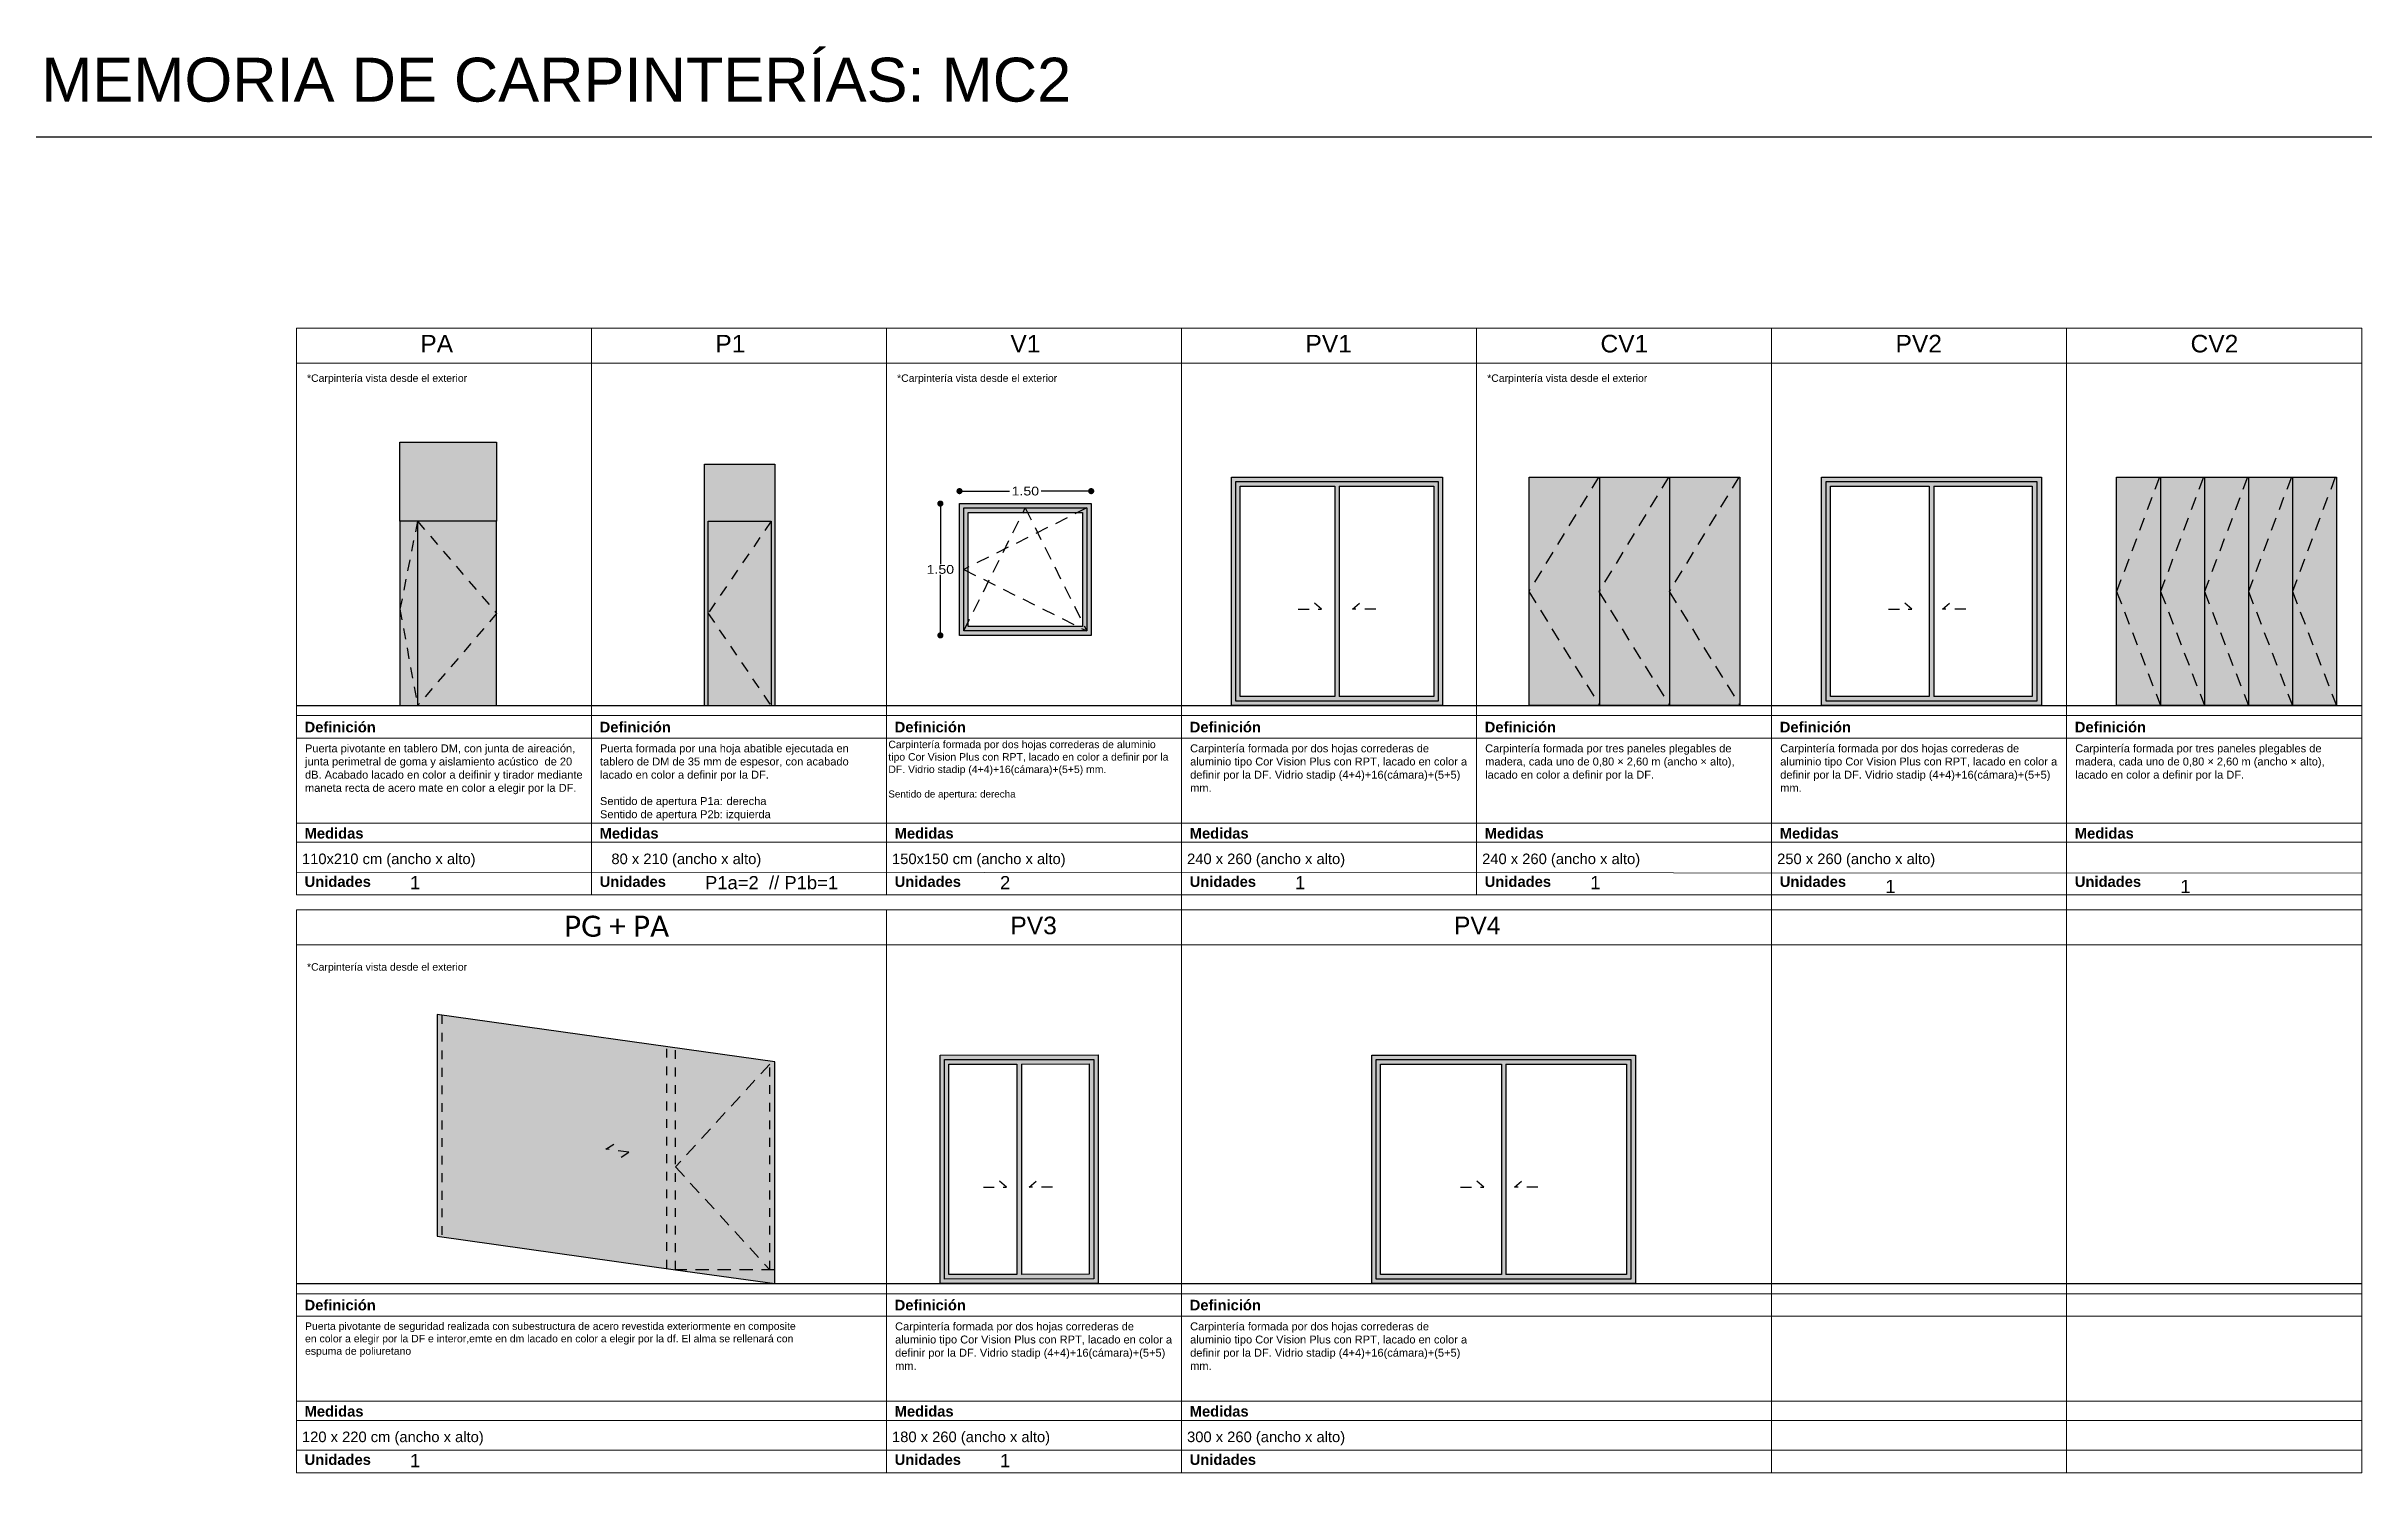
# Model space of a CAD drawing. Header units: metres. Extents: x -92 to 671, y -42 to 91.
# Drawn here: x 463.87 to 490.22, y -5.5 to 10.74 of the extents above; entities that cross this region are included whole.
import ezdxf

# ---------------------------------------------------------------- set-up
doc = ezdxf.new("R2010")
doc.units = ezdxf.units.M
for name, pattern in [('DASHED', [0.75, 0.5, -0.25]), ('DASHED2', [0.46, 0.25, -0.21]), ('RAYITAS2', [0.1875, 0.125, -0.0625])]:
    doc.linetypes.add(name, pattern=pattern)
for name, color, linetype in [('01Cotas 0', 220, 'Continuous'), ('01Proyectado 1', 5, 'RAYITAS2'), ('01Seccionado albañilería', 7, 'Continuous'), ('01Texto 1', 220, 'Continuous'), ('01Trama solido', 254, 'Continuous'), ('01Visto', 4, 'Continuous')]:
    doc.layers.add(name, color=color, linetype=linetype)
doc.styles.add('Estilo1', font='calibri.ttf')
doc.styles.add('FUTURA', font='', dxfattribs={"width": 1.2})
doc.styles.get("Standard").update_dxf_attribs({"font": 'arial.ttf'})
doc.styles.get('FUTURA').set_extended_font_data('Futura Bk BT')
doc.dimstyles.new('COTAS', dxfattribs={"dimtxt": 0.1, "dimasz": 0.07, "dimexe": 0.2, "dimexo": 0.2, "dimgap": 0.01, "dimtad": 0, "dimtih": 1, "dimtoh": 1, "dimzin": 0, "dimdsep": 46, "dimtxsty": 'FUTURA', "dimblk": 'DOT', "dimcen": 0.1, "dimse1": 1, "dimse2": 1, "dimazin": 0, "dimtfac": 1, "dimtmove": 2, "dimatfit": 2, "dimldrblk": 'DOT', "dimfxl": 1, "dimtolj": 1, "dimarcsym": 0})

msp = doc.modelspace()

# ---------------------------------------------------------------- texts
at = {"layer": '01Texto 1', "attachment_point": 1}
for s, width, insert, char_height in [('{\\C6;\\c16711935;MEMORIA DE CARPINTERÍAS: MC2}', 28.52581, (463.815, 10.612), 0.5), ('PA', 1.13561, (468.128, 7.457), 0.2), ('P1', 1.13561, (471.485, 7.457), 0.2), ('V1', 1.13561, (474.842, 7.457), 0.2), ('PV1', 1.13561, (478.199, 7.457), 0.2), ('CV1', 1.13561, (481.556, 7.457), 0.2), ('PV2', 1.13561, (484.913, 7.457), 0.2), ('CV2', 1.13561, (488.27, 7.457), 0.2), ('PV3', 1.13561, (474.842, 0.834), 0.2), ('PV4', 1.13561, (479.89, 0.834), 0.2)]:
    msp.add_mtext_dynamic_manual_height_columns(s, width=width, gutter_width=12.5, heights=[0], dxfattribs=dict(at, insert=insert, char_height=char_height))
at = {"layer": '01Texto 1', "color": 251, "attachment_point": 1, "style": 'Estilo1'}
for s, insert, char_height, width in [('\\pxqj;{\\fArial|b0|i0|c0|p34;\\C6;\\c16711935;*Carpintería vista desde el exterior}', (466.839, 7.007), 0.085, 3.22918), ('\\pxqj;{\\fArial|b0|i0|c0|p34;\\C6;\\c16711935;*Carpintería vista desde el exterior}', (473.553, 7.007), 0.085, 3.22918), ('\\pxqj;{\\fArial|b0|i0|c0|p34;\\C6;\\c16711935;*Carpintería vista desde el exterior}', (480.267, 7.007), 0.085, 3.22918), ('{\\fArial|b1|i0|c0|p34;Definición}', (466.811, 3.052), 0.12, 3.61063), ('{\\fArial|b1|i0|c0|p34;Definición}', (470.168, 3.052), 0.12, 3.61063), ('{\\fArial|b1|i0|c0|p34;Definición}', (473.525, 3.052), 0.12, 3.61063), ('{\\fArial|b1|i0|c0|p34;Definición}', (476.882, 3.052), 0.12, 3.61063), ('{\\fArial|b1|i0|c0|p34;Definición}', (480.239, 3.052), 0.12, 3.61063), ('{\\fArial|b1|i0|c0|p34;Definición}', (483.596, 3.052), 0.12, 3.61063), ('{\\fArial|b1|i0|c0|p34;Definición}', (486.953, 3.052), 0.12, 3.61063), ('{\\fArial|b0|i0|c0|p34;\\C250;\\c3355443;Puerta pivotante en tablero DM, con junta de aireación, junta perimetral de goma y aislamiento acústico  de 20 dB. Acabado lacado en color a deifinir y tirador mediante maneta recta de acero mate en color a elegir por la DF.}', (466.816, 2.795), 0.09, 3.15987), ('{\\fArial|b0|i0|c0|p34;Puerta formada por una hoja abatible ejecutada en tablero de DM de 35 mm de espesor, con acabado lacado en color a definir por la DF. \\P\\P\\pxqj;Sentido de apertura P1a: ^Iderecha\\PSentido de apertura P2b: izquierda}', (470.172, 2.795), 0.09, 3.01513), ('{\\fArial|b0|i0|c0|p34;\\C250;\\c3355443;Carpintería formada por dos hojas correderas de aluminio tipo Cor Vision Plus con RPT, lacado en color a definir por la DF. Vidrio stadip (4+4)+16(cámara)+(5+5) mm.\\P\\P\\pxqj;\\H0.94118x;\\C251;Sentido de apertura: derecha}', (473.453, 2.837), 0.085, 3.22918), ('{\\fArial|b0|i0|c0|p34;\\C250;\\c3355443;Carpintería formada por dos hojas correderas de aluminio tipo Cor Vision Plus con RPT, lacado en color a definir por la DF. Vidrio stadip (4+4)+16(cámara)+(5+5) mm.}', (476.887, 2.795), 0.09, 3.15987), ('{\\fArial|b0|i0|c0|p34;\\C250;\\c3355443;Carpintería formada por tres paneles plegables de madera, cada uno de 0,80 × 2,60 m (ancho × alto), lacado en color a definir por la DF. }', (480.244, 2.795), 0.09, 3.15987), ('{\\fArial|b0|i0|c0|p34;\\C250;\\c3355443;Carpintería formada por dos hojas correderas de aluminio tipo Cor Vision Plus con RPT, lacado en color a definir por la DF. Vidrio stadip (4+4)+16(cámara)+(5+5) mm.}', (483.601, 2.795), 0.09, 3.15987), ('{\\fArial|b0|i0|c0|p34;\\C250;\\c3355443;Carpintería formada por tres paneles plegables de madera, cada uno de 0,80 × 2,60 m (ancho × alto), lacado en color a definir por la DF. }', (486.958, 2.795), 0.09, 3.15987), ('{\\fArial|b1|i0|c0|p34;Medidas}', (466.811, 1.843), 0.12, 3.61063), ('{\\fArial|b1|i0|c0|p34;Medidas}', (470.168, 1.843), 0.12, 3.61063), ('{\\fArial|b1|i0|c0|p34;Medidas}', (473.525, 1.843), 0.12, 3.61063), ('{\\fArial|b1|i0|c0|p34;Medidas}', (476.882, 1.843), 0.12, 3.61063), ('{\\fArial|b1|i0|c0|p34;Medidas}', (480.239, 1.843), 0.12, 3.61063), ('{\\fArial|b1|i0|c0|p34;Medidas}', (483.596, 1.843), 0.12, 3.61063), ('{\\fArial|b1|i0|c0|p34;Medidas}', (486.953, 1.843), 0.12, 3.61063), ('{\\fArial|b0|i0|c0|p34;110x210 cm (ancho x alto) }', (466.781, 1.552), 0.12, 3.7731), ('{\\fArial|b0|i0|c0|p34;80 x 210 (ancho x alto) }', (470.302, 1.552), 0.12, 3.7731), ('{\\fArial|b0|i0|c0|p34;150x150 cm (ancho x alto) }', (473.495, 1.552), 0.12, 3.7731), ('{\\fArial|b0|i0|c0|p34;240 x 260 (ancho x alto) }', (476.852, 1.552), 0.12, 3.7731), ('{\\fArial|b0|i0|c0|p34;240 x 260 (ancho x alto) }', (480.209, 1.552), 0.12, 3.7731), ('{\\fArial|b0|i0|c0|p34;250 x 260 (ancho x alto) }', (483.566, 1.552), 0.12, 3.7731), ('{\\fArial|b1|i0|c0|p34;Unidades}', (466.811, 1.293), 0.12, 3.61063), ('{\\fArial|b0|i0|c0|p34;1}', (468.01, 1.296), 0.15, 3.7731), ('{\\fArial|b1|i0|c0|p34;Unidades}', (470.168, 1.293), 0.12, 3.61063), ('{\\fArial|b0|i0|c0|p34;P1a=2  // P1b=1}', (471.367, 1.296), 0.15, 3.7731), ('{\\fArial|b1|i0|c0|p34;Unidades}', (473.525, 1.293), 0.12, 3.61063), ('{\\fArial|b0|i0|c0|p34;2}', (474.724, 1.296), 0.15, 3.7731), ('{\\fArial|b1|i0|c0|p34;Unidades}', (476.882, 1.293), 0.12, 3.61063), ('{\\fArial|b0|i0|c0|p34;1}', (478.081, 1.296), 0.15, 3.7731), ('{\\fArial|b1|i0|c0|p34;Unidades}', (480.239, 1.293), 0.12, 3.61063), ('{\\fArial|b0|i0|c0|p34;1}', (481.439, 1.296), 0.15, 3.7731), ('{\\fArial|b1|i0|c0|p34;Unidades}', (483.596, 1.293), 0.12, 3.61063), ('{\\fArial|b0|i0|c0|p34;1}', (484.796, 1.253), 0.15, 3.7731), ('{\\fArial|b1|i0|c0|p34;Unidades}', (486.953, 1.293), 0.12, 3.61063), ('{\\fArial|b0|i0|c0|p34;1}', (488.153, 1.253), 0.15, 3.7731), ('\\pxqj;{\\fArial|b0|i0|c0|p34;\\C6;\\c16711935;*Carpintería vista desde el exterior}', (466.839, 0.304), 0.085, 3.22918), ('{\\fArial|b1|i0|c0|p34;Definición}', (466.811, -3.528), 0.12, 3.61063), ('{\\fArial|b1|i0|c0|p34;Definición}', (473.525, -3.528), 0.12, 3.61063), ('{\\fArial|b1|i0|c0|p34;Definición}', (476.882, -3.528), 0.12, 3.61063), ('{\\fArial|b0|i0|c0|p34;Puerta pivotante de seguridad realizada con subestructura de acero revestida exteriormente en composite en color a elegir por la DF e interor,emte en dm lacado en color a elegir por la df. El alma se rellenará con espuma de poliuretano}', (466.816, -3.785), 0.085, 5.66327), ('{\\fArial|b0|i0|c0|p34;\\C250;\\c3355443;Carpintería formada por dos hojas correderas de aluminio tipo Cor Vision Plus con RPT, lacado en color a definir por la DF. Vidrio stadip (4+4)+16(cámara)+(5+5) mm.}', (473.53, -3.785), 0.09, 3.15987), ('{\\fArial|b0|i0|c0|p34;\\C250;\\c3355443;Carpintería formada por dos hojas correderas de aluminio tipo Cor Vision Plus con RPT, lacado en color a definir por la DF. Vidrio stadip (4+4)+16(cámara)+(5+5) mm.}', (476.887, -3.785), 0.09, 3.15987), ('{\\fArial|b1|i0|c0|p34;Medidas}', (466.811, -4.737), 0.12, 3.61063), ('{\\fArial|b1|i0|c0|p34;Medidas}', (473.525, -4.737), 0.12, 3.61063), ('{\\fArial|b1|i0|c0|p34;Medidas}', (476.882, -4.737), 0.12, 3.61063), ('{\\fArial|b0|i0|c0|p34;120 x 220 cm (ancho x alto)}', (466.781, -5.028), 0.12, 3.7731), ('{\\fArial|b0|i0|c0|p34;180 x 260 (ancho x alto) }', (473.495, -5.028), 0.12, 3.7731), ('{\\fArial|b0|i0|c0|p34;300 x 260 (ancho x alto) }', (476.852, -5.028), 0.12, 3.7731), ('{\\fArial|b1|i0|c0|p34;Unidades}', (466.811, -5.287), 0.12, 3.61063), ('{\\fArial|b1|i0|c0|p34;Unidades}', (466.811, -5.287), 0.12, 3.61063), ('{\\fArial|b0|i0|c0|p34;1 }', (468.01, -5.284), 0.15, 3.7731), ('{\\fArial|b1|i0|c0|p34;Unidades}', (473.525, -5.287), 0.12, 3.61063), ('{\\fArial|b0|i0|c0|p34;1}', (474.724, -5.284), 0.15, 3.7731), ('{\\fArial|b1|i0|c0|p34;Unidades}', (476.882, -5.287), 0.12, 3.61063)]:
    msp.add_mtext(s, dxfattribs=dict(at, insert=insert, char_height=char_height, width=width))
at = {"layer": '01Texto 1', "insert": (469.765, 0.845), "char_height": 0.24, "width": 1.93008, "attachment_point": 1, "style": 'Estilo1'}
msp.add_mtext('PG + PA ', dxfattribs=at)

# ---------------------------------------------------------------- blocks, each defined once
blk = doc.blocks.new('_DOT')
at = {"color": 0, "linetype": 'ByBlock'}
blk.add_line((-0.5, 0), (-1, 0), dxfattribs=at)
at = {"color": 0, "linetype": 'ByBlock', "const_width": 0.5}
blk.add_lwpolyline([(-0.25, 0, 1), (0.25, 0, 1)], format="xyb", close=True, dxfattribs=at)
blk = doc.blocks.new('*D281')
at = {"layer": '01Cotas 0', "color": 0, "lineweight": -2, "transparency": 16777216}
for p, q in [((474.045, 5.466), (474.045, 4.846)), ((474.045, 4.106), (474.045, 4.726))]:
    blk.add_line(p, q, dxfattribs=at)
at = {"layer": 'DEFPOINTS', "color": 0, "transparency": 16777216}
for p in [(474.045, 5.536), (474.261, 5.536), (474.261, 4.036)]:
    blk.add_point(p, dxfattribs=at)
at = {"layer": '01Cotas 0', "color": 0, "lineweight": -2, "transparency": 16777216, "xscale": 0.07, "yscale": 0.07, "zscale": 0.07}
for p, rotation in [((474.045, 5.536), 90), ((474.045, 4.036), 270)]:
    blk.add_blockref('_DOT', p, dxfattribs=dict(at, rotation=rotation))
at = {"layer": '01Cotas 0', "color": 0, "transparency": 16777216, "insert": (474.045, 4.786), "char_height": 0.1, "attachment_point": 5, "style": 'FUTURA'}
blk.add_mtext('\\A1;1.50', dxfattribs=at)
blk = doc.blocks.new('*D282')
at = {"layer": '01Cotas 0', "color": 0, "lineweight": -2, "transparency": 16777216}
for p, q in [((474.333, 5.678), (474.831, 5.678)), ((475.691, 5.678), (475.193, 5.678))]:
    blk.add_line(p, q, dxfattribs=at)
at = {"layer": 'DEFPOINTS', "color": 0, "transparency": 16777216}
for p in [(475.761, 5.678), (474.263, 5.472), (475.761, 5.476)]:
    blk.add_point(p, dxfattribs=at)
at = {"layer": '01Cotas 0', "color": 0, "lineweight": -2, "transparency": 16777216, "xscale": 0.07, "yscale": 0.07, "zscale": 0.07, "rotation": 180}
blk.add_blockref('_DOT', (474.263, 5.678), dxfattribs=at)
at = {"layer": '01Cotas 0', "color": 0, "lineweight": -2, "transparency": 16777216, "xscale": 0.07, "yscale": 0.07, "zscale": 0.07}
blk.add_blockref('_DOT', (475.761, 5.678), dxfattribs=at)
at = {"layer": '01Cotas 0', "color": 0, "transparency": 16777216, "insert": (475.012, 5.678), "char_height": 0.1, "attachment_point": 5, "style": 'FUTURA'}
blk.add_mtext('\\A1;1.50', dxfattribs=at)

# ---------------------------------------------------------------- dimensions: what is measured, and where the dimension line sits
at = {"layer": '01Cotas 0'}
dim = msp.add_linear_dim(base=(474.045, 5.536), p1=(474.261, 4.036), p2=(474.261, 5.536), angle=90, text='1.50', dimstyle='COTAS', dxfattribs=at)
dim.commit()
dim.dimension.update_dxf_attribs({"geometry": '*D281', "text_midpoint": (474.045, 4.786)})
dim = msp.add_linear_dim(base=(475.761, 5.678), p1=(474.263, 5.472), p2=(475.761, 5.476), text='1.50', dimstyle='COTAS', dxfattribs=at)
dim.commit()
dim.dimension.update_dxf_attribs({"geometry": '*D282', "text_midpoint": (475.012, 5.678)})

# ---------------------------------------------------------------- hatches: boundary and pattern name
at = {"layer": '01Trama solido', "true_color": 0xc7c8ca, "transparency": 33554534}
h = msp.add_hatch(color=9, dxfattribs=at)
h.dxf.hatch_style = 1
h.paths.add_polyline_path([(468.996, 3.236), (468.996, 6.236), (467.896, 6.236), (467.896, 3.236)])
h = msp.add_hatch(color=9, dxfattribs=at)
h.dxf.hatch_style = 1
h.paths.add_polyline_path([(471.363, 3.236), (471.363, 5.985), (472.163, 5.984), (472.163, 3.235)])
at = {"layer": '01Trama solido', "transparency": 33554559}
h = msp.add_hatch(color=256, dxfattribs=at)
h.dxf.hatch_style = 1
h.paths.add_polyline_path([(479.758, 5.836), (477.358, 5.836), (477.358, 3.236), (479.758, 3.236)])
h.paths.add_polyline_path([(477.458, 3.341), (477.458, 5.736), (479.658, 5.736), (479.658, 3.341)], flags=16)
at = {"layer": '01Trama solido', "true_color": 0xc7c8ca, "transparency": 33554534}
h = msp.add_hatch(color=9, dxfattribs=at)
h.dxf.hatch_style = 1
h.paths.add_polyline_path([(483.143, 3.236), (483.143, 5.836), (480.743, 5.836), (480.743, 3.236)])
at = {"layer": '01Trama solido', "transparency": 33554559}
h = msp.add_hatch(color=256, dxfattribs=at)
h.dxf.hatch_style = 1
h.paths.add_polyline_path([(486.572, 5.836), (484.072, 5.836), (484.072, 3.236), (486.572, 3.236)])
h.paths.add_polyline_path([(484.172, 3.341), (484.172, 5.736), (486.472, 5.736), (486.472, 3.341)], flags=16)
at = {"layer": '01Trama solido', "true_color": 0xc7c8ca, "transparency": 33554534}
h = msp.add_hatch(color=9, dxfattribs=at)
h.dxf.hatch_style = 1
h.paths.add_polyline_path([(489.929, 5.836), (487.429, 5.836), (487.429, 3.236), (489.929, 3.236)])
at = {"layer": '01Trama solido', "transparency": 33554559}
h = msp.add_hatch(color=256, dxfattribs=at)
h.dxf.hatch_style = 1
h.paths.add_polyline_path([(475.761, 5.536), (474.261, 5.536), (474.261, 4.036), (475.761, 4.036)])
h.paths.add_polyline_path([(474.361, 4.136), (474.361, 5.436), (475.661, 5.436), (475.661, 4.136)], flags=16)
at = {"layer": '01Trama solido', "linetype": 'DASHED2', "transparency": 33554559}
h = msp.add_hatch(color=256, dxfattribs=at)
h.dxf.hatch_style = 1
h.paths.add_polyline_path([(478.583, 5.736), (478.533, 5.736), (478.533, 3.341), (478.583, 3.341)])
h = msp.add_hatch(color=256, dxfattribs=at)
h.dxf.hatch_style = 1
h.paths.add_polyline_path([(485.347, 5.736), (485.297, 5.736), (485.297, 3.341), (485.347, 3.341)])
at = {"layer": '01Trama solido', "transparency": 33554521}
h = msp.add_hatch(color=256, dxfattribs=at)
h.dxf.hatch_style = 1
h.paths.add_polyline_path([(468.318, -2.805), (468.318, -0.28), (472.16, -0.819), (472.16, -3.344), (471.031, -3.185)])
at = {"layer": '01Trama solido', "transparency": 33554559}
h = msp.add_hatch(color=256, dxfattribs=at)
h.dxf.hatch_style = 1
h.paths.add_polyline_path([(475.842, -0.741), (474.042, -0.744), (474.042, -3.344), (475.842, -3.341)])
h.paths.add_polyline_path([(474.142, -3.239), (474.142, -0.844), (475.739, -0.841), (475.739, -3.236)], flags=16)
h = msp.add_hatch(color=256, dxfattribs=at)
h.dxf.hatch_style = 1
h.paths.add_polyline_path([(481.953, -0.744), (478.953, -0.744), (478.953, -3.344), (481.953, -3.344)])
h.paths.add_polyline_path([(479.053, -3.239), (479.053, -0.844), (481.853, -0.844), (481.853, -3.239)], flags=16)
at = {"layer": '01Trama solido', "linetype": 'DASHED2', "transparency": 33554559}
h = msp.add_hatch(color=256, dxfattribs=at)
h.dxf.hatch_style = 1
h.paths.add_polyline_path([(474.967, -0.843), (474.917, -0.843), (474.917, -3.239), (474.967, -3.239)])
h = msp.add_hatch(color=256, dxfattribs=at)
h.dxf.hatch_style = 1
h.paths.add_polyline_path([(480.478, -0.844), (480.428, -0.844), (480.428, -3.239), (480.478, -3.239)])

# ---------------------------------------------------------------- linework, layer by layer
at = {"layer": '01Proyectado 1', "linetype": 'DASHED', "ltscale": 0.3}
for points in [[(481.534, 5.838), (480.74, 4.534), (481.546, 3.238)], [(482.331, 5.838), (481.537, 4.534), (482.343, 3.238)], [(483.131, 5.838), (482.337, 4.534), (483.143, 3.238)], [(487.917, 5.838), (487.429, 4.536), (487.929, 3.238)], [(488.417, 5.838), (487.929, 4.536), (488.429, 3.238)], [(488.917, 5.836), (488.429, 4.534), (488.929, 3.236)], [(489.417, 5.838), (488.929, 4.536), (489.429, 3.238)], [(489.917, 5.838), (489.429, 4.536), (489.929, 3.238)], [(475.711, 5.486), (474.311, 4.786), (475.711, 4.086)], [(474.311, 4.086), (475.011, 5.486), (475.711, 4.086)], [(472.104, -0.844), (471.031, -2.015), (472.104, -3.185)], [(472.16, -3.185), (471.031, -3.185)]]:
    msp.add_lwpolyline(points, dxfattribs=at)
at = {"layer": '01Proyectado 1'}
for points in [[(468.096, 5.336), (467.896, 4.336), (468.096, 3.236)], [(468.096, 5.336), (468.996, 4.286), (468.096, 3.236)], [(472.118, 5.335), (471.403, 4.286), (472.118, 3.235)], [(478.118, 4.334), (478.383, 4.334), (478.303, 4.401)], [(478.998, 4.334), (478.733, 4.334), (478.813, 4.401)], [(484.833, 4.334), (485.097, 4.334), (485.017, 4.401)], [(485.712, 4.334), (485.447, 4.334), (485.527, 4.401)], [(470.412, -1.904), (470.501, -1.849), (470.239, -1.812), (470.328, -1.756)], [(474.534, -2.246), (474.799, -2.246), (474.719, -2.179)], [(475.32, -2.246), (475.055, -2.246), (475.135, -2.179)], [(479.964, -2.246), (480.228, -2.246), (480.148, -2.179)], [(480.843, -2.246), (480.578, -2.246), (480.658, -2.179)]]:
    msp.add_lwpolyline(points, dxfattribs=at)
at = {"layer": '01Proyectado 1', "ltscale": 0.02}
for points in [[(468.374, -0.288), (468.374, -2.812)], [(470.931, -3.171), (470.931, -0.647)], [(471.031, -3.185), (471.031, -0.661)], [(472.104, -3.185), (472.104, -0.844)]]:
    msp.add_lwpolyline(points, dxfattribs=at)
at = {"layer": '01Seccionado albañilería'}
for p, q in [((466.718, 3.236), (490.217, 3.236)), ((466.718, -3.344), (490.217, -3.344))]:
    msp.add_line(p, q, dxfattribs=at)
at = {"layer": '01Texto 1'}
msp.add_lwpolyline([(463.703, 9.712), (533.101, 9.712), (533.101, -12.585), (463.703, -12.585)], close=True, dxfattribs=at)
at = {"layer": '01Visto', "lineweight": 5}
for p, q in [((466.718, 7.534), (490.217, 7.534)), ((466.718, 1.084), (466.718, 7.534)), ((470.075, 1.084), (470.075, 7.534)), ((473.432, 1.084), (473.432, 7.534)), ((476.789, -5.496), (476.789, 7.534)), ((480.146, 1.084), (480.146, 7.534)), ((483.503, -5.496), (483.503, 7.534)), ((486.86, -5.496), (486.86, 7.534)), ((490.217, -5.496), (490.217, 7.534)), ((466.718, 7.136), (490.217, 7.136)), ((466.718, 3.122), (490.217, 3.122)), ((466.718, 2.867), (490.217, 2.867)), ((466.718, 1.9), (490.217, 1.9)), ((466.718, 1.68), (490.217, 1.68)), ((466.718, 1.34), (490.217, 1.329)), ((466.718, 1.084), (483.503, 1.084)), ((466.718, 1.084), (483.503, 1.084)), ((466.718, 1.084), (490.217, 1.084)), ((466.718, -5.496), (466.718, 0.911)), ((466.718, 0.513), (490.217, 0.513)), ((466.718, -3.458), (490.217, -3.458)), ((466.718, -3.713), (490.217, -3.713)), ((466.718, -4.68), (490.217, -4.68)), ((466.718, -4.9), (490.217, -4.9)), ((466.718, -5.24), (490.217, -5.24)), ((466.718, -5.496), (490.217, -5.496))]:
    msp.add_line(p, q, dxfattribs=at)
at = {"layer": '01Visto'}
for p, q in [((481.543, 5.836), (481.543, 3.236)), ((482.343, 5.836), (482.343, 3.236)), ((483.143, 5.836), (483.143, 3.236))]:
    msp.add_line(p, q, dxfattribs=at)
for points in [[(467.896, 5.336), (467.896, 6.236), (468.996, 6.236), (468.996, 5.336)], [(471.363, 3.236), (471.363, 5.985), (472.163, 5.985), (472.163, 3.235)], [(487.929, 5.836), (487.929, 3.236)], [(488.429, 5.836), (488.429, 3.236)], [(488.929, 5.836), (488.929, 3.236)], [(489.429, 5.836), (489.429, 3.236)], [(478.533, 3.341), (477.458, 3.341), (477.458, 5.736), (478.533, 5.736)], [(478.533, 5.736), (478.533, 3.341)], [(478.583, 5.736), (479.658, 5.736), (479.658, 3.341), (478.583, 3.341)], [(478.583, 5.736), (478.583, 3.341)], [(485.297, 3.341), (484.172, 3.341), (484.172, 5.736), (485.297, 5.736)], [(485.297, 5.736), (485.297, 3.341)], [(485.347, 5.736), (486.469, 5.736), (486.469, 3.341), (485.347, 3.341)], [(485.347, 5.736), (485.347, 3.341)], [(468.096, 5.336), (467.896, 5.336), (467.896, 3.236)], [(468.996, 3.236), (468.996, 5.336), (468.096, 5.336), (468.096, 3.236)], [(471.403, 3.236), (471.403, 5.335), (472.118, 5.335), (472.118, 3.235)], [(472.16, -3.344), (472.16, -0.819), (468.318, -0.28), (468.318, -2.805), (471.031, -3.185), (472.16, -3.344)], [(474.917, -3.239), (474.142, -3.239), (474.142, -0.844), (474.917, -0.844)], [(474.917, -0.844), (474.917, -3.239)], [(474.967, -0.844), (475.739, -0.841), (475.739, -3.236), (474.967, -3.239)], [(474.967, -0.844), (474.967, -3.239)], [(480.428, -3.239), (479.053, -3.239), (479.053, -0.844), (480.428, -0.844)], [(480.428, -0.844), (480.428, -3.239)], [(480.478, -0.844), (481.851, -0.844), (481.851, -3.239), (480.478, -3.239)], [(480.478, -0.844), (480.478, -3.239)]]:
    msp.add_lwpolyline(points, dxfattribs=at)
for points in [[(477.358, 5.836), (479.758, 5.836), (479.758, 3.236), (477.358, 3.236)], [(480.743, 5.836), (483.143, 5.836), (483.143, 3.236), (480.743, 3.236)], [(484.072, 5.836), (486.572, 5.836), (486.572, 3.236), (484.072, 3.236)], [(487.429, 5.836), (489.929, 5.836), (489.929, 3.236), (487.429, 3.236)], [(474.261, 5.536), (475.761, 5.536), (475.761, 4.036), (474.261, 4.036)], [(477.408, 5.786), (479.708, 5.786), (479.708, 3.286), (477.408, 3.286)], [(484.122, 5.786), (486.522, 5.786), (486.522, 3.286), (484.122, 3.286)], [(474.311, 5.486), (475.711, 5.486), (475.711, 4.086), (474.311, 4.086)], [(474.361, 5.436), (475.661, 5.436), (475.661, 4.136), (474.361, 4.136)], [(474.042, -0.744), (475.842, -0.741), (475.842, -3.341), (474.042, -3.344)], [(478.953, -0.744), (481.953, -0.744), (481.953, -3.344), (478.953, -3.344)], [(474.092, -0.794), (475.792, -0.791), (475.792, -3.291), (474.092, -3.294)], [(479.003, -0.794), (481.903, -0.794), (481.903, -3.294), (479.003, -3.294)]]:
    msp.add_lwpolyline(points, close=True, dxfattribs=at)
at = {"layer": '01Visto', "lineweight": 5}
for points in [[(466.718, 0.911), (490.217, 0.911)], [(466.718, 0.831), (466.718, -5.496)], [(473.432, 0.911), (473.432, -5.496)]]:
    msp.add_lwpolyline(points, dxfattribs=at)

msp.set_redraw_order([(e.dxf.handle, doc.entitydb.next_handle()) for e in msp.query("TEXT MTEXT ATTDEF DIMENSION ARC_DIMENSION")])  # texts and dimensions are drawn at this point

doc.saveas('drawing.dxf')
